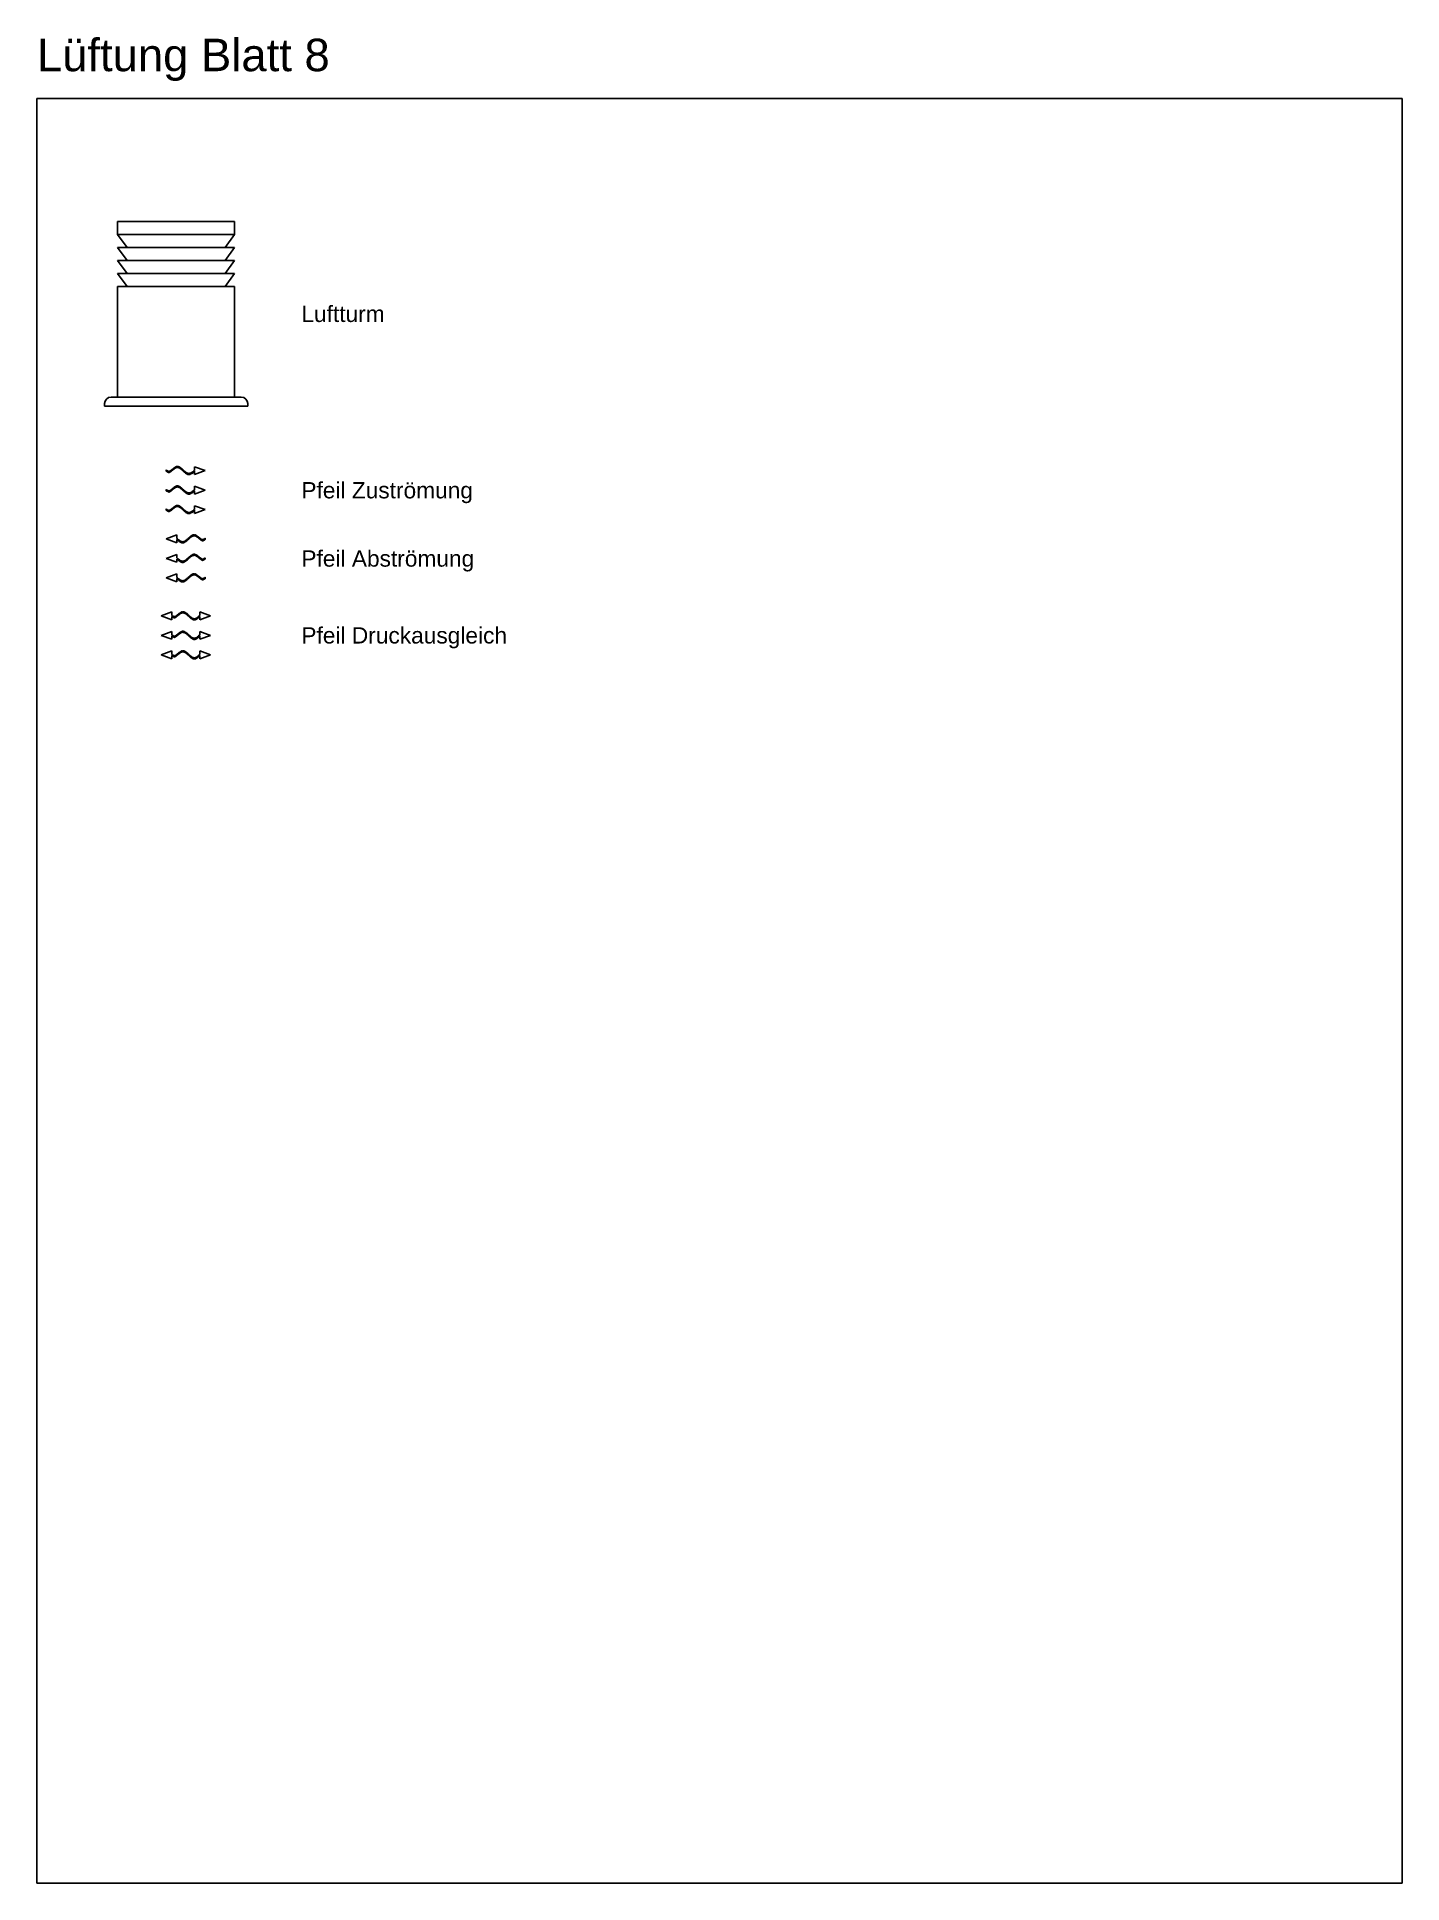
# Model space of a CAD drawing. Header units: millimetres. Extents: x 5800 to 16300, y -122162 to 14524.
# Drawn here: x 5800 to 16300, y -122162 to -107968 of the extents above; entities that cross this region are included whole.
import ezdxf
from ezdxf.enums import TextEntityAlignment as Align

# ---------------------------------------------------------------- set-up
doc = ezdxf.new("R2010")
doc.units = ezdxf.units.MM
doc.styles.get("Standard").update_dxf_attribs({"font": 'arial.ttf'})

msp = doc.modelspace()

# ---------------------------------------------------------------- texts
at = {"color": 7}
for s, p in [('Luftturm', (7834, -110097)), ('Pfeil Zuströmung', (7834, -111453)), ('Pfeil Abströmung', (7834, -111978)), ('Pfeil Druckausgleich', (7834, -112569))]:
    msp.add_text(s, height=125, dxfattribs=at).set_placement(p, align=Align.MIDDLE_LEFT)
at = {"insert": (5800, -108144), "char_height": 250, "attachment_point": 4}
msp.add_mtext_dynamic_manual_height_columns('Lüftung Blatt 8', width=4100.87, gutter_width=12.5, heights=[0], dxfattribs=at)

# ---------------------------------------------------------------- blocks, each defined once
blk = doc.blocks.new('Luftturm')
for p, q in [((-450, 1319), (-450, 1419)), ((-450, 1419), (450, 1419)), ((-378, 1219), (-450, 1319)), ((-450, 1319), (450, 1319)), ((450, 1319), (378, 1219)), ((450, 1419), (450, 1319)), ((-378, 1119), (-450, 1219)), ((-450, 1219), (450, 1219)), ((450, 1219), (378, 1119)), ((-378, 1019), (-450, 1119)), ((-450, 1119), (450, 1119)), ((-378, 919), (-450, 1019)), ((-450, 1019), (450, 1019)), ((450, 1119), (378, 1019)), ((450, 1019), (378, 919)), ((-450, 69), (-450, 919)), ((-450, 919), (450, 919)), ((450, 919), (450, 69)), ((-550, 0), (-550, 19)), ((-550, 0), (550, 0)), ((500, 69), (-500, 69)), ((450, 69), (-450, 69)), ((550, 0), (550, 19))]:
    blk.add_line(p, q)
for centre, start, end in [((-500, 19), 90, 180), ((500, 19), 0, 90)]:
    blk.add_arc(centre, 50, start, end)
blk = doc.blocks.new('Pfeil Zuströmung')
for p, q in [((-150, 155), (-148, 153)), ((-150, 155), (-150, 145)), ((-148, 144), (-150, 145)), ((-148, 153), (-147, 152)), ((-147, 143), (-148, 144)), ((-147, 152), (-145, 151)), ((-145, 142), (-147, 143)), ((-145, 151), (-144, 150)), ((-144, 150), (-142, 149)), ((-142, 149), (-141, 149)), ((-141, 149), (-140, 148)), ((-140, 148), (-139, 147)), ((-139, 147), (-137, 147)), ((-137, 147), (-136, 146)), ((-136, 146), (-135, 145)), ((-135, 145), (-134, 145)), ((-134, 145), (-132, 144)), ((-132, 144), (-131, 144)), ((-131, 144), (-129, 144)), ((-129, 144), (-128, 145)), ((-128, 145), (-126, 145)), ((-126, 145), (-125, 145)), ((-125, 145), (-123, 146)), ((-123, 146), (-121, 147)), ((-121, 147), (-120, 148)), ((-120, 148), (-118, 149)), ((-118, 149), (-117, 150)), ((-117, 150), (-115, 151)), ((-115, 142), (-117, 141)), ((-115, 151), (-113, 152)), ((-113, 143), (-115, 142)), ((-113, 152), (-112, 154)), ((-112, 145), (-113, 143)), ((-112, 154), (-110, 155)), ((-110, 146), (-112, 145)), ((-110, 155), (-108, 156)), ((-108, 147), (-110, 146)), ((-108, 156), (-107, 158)), ((-107, 149), (-108, 147)), ((-107, 158), (-105, 159)), ((-105, 150), (-107, 149)), ((-105, 159), (-103, 161)), ((-104, 151), (-105, 150)), ((-102, 153), (-104, 151)), ((-103, 161), (-101, 162)), ((-100, 154), (-102, 153)), ((-101, 162), (-99, 164)), ((-99, 155), (-100, 154)), ((-99, 164), (-97, 166)), ((-97, 156), (-99, 155)), ((-97, 166), (-95, 167)), ((-96, 158), (-97, 156)), ((-94, 159), (-96, 158)), ((-95, 167), (-93, 169)), ((-93, 160), (-94, 159)), ((-93, 169), (-91, 171)), ((-92, 161), (-93, 160)), ((-90, 162), (-92, 161)), ((-91, 171), (-88, 172)), ((-89, 163), (-90, 162)), ((-88, 164), (-89, 163)), ((-88, 172), (-86, 174)), ((-87, 164), (-88, 164)), ((-86, 165), (-87, 164)), ((-86, 174), (-84, 175)), ((-84, 166), (-86, 165)), ((-84, 175), (-81, 177)), ((-83, 167), (-84, 166)), ((-81, 168), (-83, 167)), ((-81, 177), (-78, 178)), ((-79, 169), (-81, 168)), ((-78, 170), (-79, 169)), ((-78, 178), (-76, 180)), ((-76, 171), (-78, 170)), ((-76, 180), (-73, 181)), ((-74, 172), (-76, 171)), ((-71, 173), (-74, 172)), ((-73, 181), (-70, 182)), ((-69, 173), (-71, 173)), ((-70, 182), (-68, 182)), ((-67, 174), (-69, 173)), ((-68, 182), (-65, 183)), ((-64, 174), (-67, 174)), ((-65, 183), (-62, 182)), ((-62, 173), (-64, 174)), ((-62, 182), (-59, 182)), ((-59, 173), (-62, 173)), ((-59, 182), (-57, 181)), ((-57, 172), (-59, 173)), ((-57, 181), (-54, 180)), ((-54, 171), (-57, 172)), ((-54, 180), (-51, 179)), ((-51, 170), (-54, 171)), ((-51, 179), (-49, 178)), ((-49, 169), (-51, 170)), ((-49, 178), (-46, 176)), ((-47, 167), (-49, 169)), ((-44, 166), (-47, 167)), ((-46, 176), (-44, 175)), ((-44, 175), (-41, 173)), ((-42, 165), (-44, 166)), ((-40, 163), (-42, 165)), ((-41, 173), (-39, 172)), ((-39, 162), (-40, 163)), ((-39, 172), (-37, 170)), ((-37, 161), (-39, 162)), ((-37, 170), (-35, 168)), ((-35, 160), (-37, 161)), ((-35, 168), (-33, 166)), ((-34, 158), (-35, 160)), ((-32, 157), (-34, 158)), ((-33, 166), (-31, 165)), ((-31, 156), (-32, 157)), ((-31, 165), (-28, 163)), ((-29, 154), (-31, 156)), ((-27, 153), (-29, 154)), ((-28, 163), (-26, 161)), ((-26, 151), (-27, 153)), ((-26, 161), (-24, 159)), ((-24, 150), (-26, 151)), ((-24, 159), (-22, 157)), ((-23, 148), (-24, 150)), ((-21, 147), (-23, 148)), ((-22, 157), (-20, 155)), ((-19, 145), (-21, 147)), ((-20, 155), (-18, 153)), ((-17, 144), (-19, 145)), ((-18, 153), (-16, 151)), ((-15, 142), (-17, 144)), ((-16, 151), (-14, 149)), ((-14, 149), (-12, 148)), ((-12, 148), (-9, 146)), ((-9, 146), (-7, 144)), ((-7, 144), (-5, 142)), ((-5, 142), (-3, 141)), ((54, 141), (57, 143)), ((57, 143), (60, 146)), ((60, 146), (63, 149)), ((63, 149), (66, 152)), ((65, 142), (63, 140)), ((67, 144), (65, 142)), ((66, 152), (68, 155)), ((68, 145), (67, 144)), ((150, 150), (68, 180)), ((68, 180), (68, 155)), ((68, 120), (150, 150)), ((68, 145), (68, 120)), ((-150, 5), (-148, 3)), ((-150, 5), (-150, -5)), ((-148, 3), (-147, 2)), ((-147, 2), (-145, 1)), ((-143, 141), (-145, 142)), ((-145, 1), (-144, 0)), ((-144, 0), (-142, -1)), ((-141, 140), (-143, 141)), ((-140, 139), (-141, 140)), ((-138, 138), (-140, 139)), ((-136, 137), (-138, 138)), ((-135, 136), (-136, 137)), ((-133, 136), (-135, 136)), ((-131, 135), (-133, 136)), ((-130, 135), (-131, 135)), ((-128, 135), (-130, 135)), ((-126, 136), (-128, 135)), ((-125, 136), (-126, 136)), ((-123, 137), (-125, 136)), ((-121, 138), (-123, 137)), ((-120, 139), (-121, 138)), ((-118, 140), (-120, 139)), ((-117, 141), (-118, 140)), ((-118, -1), (-117, 0)), ((-117, 0), (-115, 1)), ((-115, 1), (-113, 2)), ((-113, 2), (-112, 4)), ((-112, 4), (-110, 5)), ((-110, 5), (-108, 6)), ((-108, 6), (-107, 8)), ((-107, 8), (-105, 9)), ((-105, 0), (-107, -1)), ((-105, 9), (-103, 11)), ((-104, 1), (-105, 0)), ((-102, 3), (-104, 1)), ((-103, 11), (-101, 12)), ((-100, 4), (-102, 3)), ((-101, 12), (-99, 14)), ((-99, 5), (-100, 4)), ((-99, 14), (-97, 16)), ((-97, 6), (-99, 5)), ((-97, 16), (-95, 17)), ((-96, 8), (-97, 6)), ((-94, 9), (-96, 8)), ((-95, 17), (-93, 19)), ((-93, 10), (-94, 9)), ((-93, 19), (-91, 21)), ((-92, 11), (-93, 10)), ((-90, 12), (-92, 11)), ((-91, 21), (-88, 22)), ((-89, 13), (-90, 12)), ((-88, 14), (-89, 13)), ((-88, 22), (-86, 24)), ((-87, 14), (-88, 14)), ((-86, 15), (-87, 14)), ((-86, 24), (-84, 25)), ((-84, 16), (-86, 15)), ((-84, 25), (-81, 27)), ((-83, 17), (-84, 16)), ((-81, 18), (-83, 17)), ((-81, 27), (-78, 28)), ((-79, 19), (-81, 18)), ((-78, 20), (-79, 19)), ((-78, 28), (-76, 30)), ((-76, 21), (-78, 20)), ((-76, 30), (-73, 31)), ((-74, 22), (-76, 21)), ((-71, 23), (-74, 22)), ((-73, 31), (-70, 32)), ((-69, 23), (-71, 23)), ((-70, 32), (-68, 32)), ((-67, 24), (-69, 23)), ((-68, 32), (-65, 33)), ((-64, 24), (-67, 24)), ((-65, 33), (-62, 32)), ((-62, 23), (-64, 24)), ((-62, 32), (-59, 32)), ((-59, 23), (-62, 23)), ((-59, 32), (-57, 31)), ((-57, 22), (-59, 23)), ((-57, 31), (-54, 30)), ((-54, 21), (-57, 22)), ((-54, 30), (-51, 29)), ((-51, 20), (-54, 21)), ((-51, 29), (-49, 28)), ((-49, 19), (-51, 20)), ((-49, 28), (-46, 26)), ((-47, 17), (-49, 19)), ((-44, 16), (-47, 17)), ((-46, 26), (-44, 25)), ((-44, 25), (-41, 23)), ((-42, 15), (-44, 16)), ((-40, 13), (-42, 15)), ((-41, 23), (-39, 22)), ((-39, 12), (-40, 13)), ((-39, 22), (-37, 20)), ((-37, 11), (-39, 12)), ((-37, 20), (-35, 18)), ((-35, 10), (-37, 11)), ((-35, 18), (-33, 16)), ((-34, 8), (-35, 10)), ((-32, 7), (-34, 8)), ((-33, 16), (-31, 15)), ((-31, 6), (-32, 7)), ((-31, 15), (-28, 13)), ((-29, 4), (-31, 6)), ((-27, 3), (-29, 4)), ((-28, 13), (-26, 11)), ((-26, 1), (-27, 3)), ((-26, 11), (-24, 9)), ((-24, 0), (-26, 1)), ((-24, 9), (-22, 7)), ((-22, 7), (-20, 5)), ((-20, 5), (-18, 3)), ((-18, 3), (-16, 1)), ((-16, 1), (-14, -1)), ((-14, 140), (-15, 142)), ((-12, 138), (-14, 140)), ((-9, 137), (-12, 138)), ((-7, 135), (-9, 137)), ((-5, 133), (-7, 135)), ((-3, 131), (-5, 133)), ((-3, 141), (-1, 139)), ((-1, 129), (-3, 131)), ((-1, 139), (1, 137)), ((2, 128), (-1, 129)), ((1, 137), (3, 136)), ((4, 126), (2, 128)), ((3, 136), (5, 135)), ((7, 124), (4, 126)), ((5, 135), (7, 133)), ((7, 133), (9, 132)), ((10, 123), (7, 124)), ((9, 132), (12, 131)), ((12, 121), (10, 123)), ((12, 131), (14, 130)), ((15, 120), (12, 121)), ((14, 130), (16, 129)), ((18, 119), (15, 120)), ((16, 129), (18, 129)), ((18, 129), (20, 128)), ((21, 119), (18, 119)), ((20, 128), (22, 128)), ((23, 119), (21, 119)), ((22, 128), (25, 128)), ((26, 119), (23, 119)), ((25, 128), (27, 128)), ((29, 119), (26, 119)), ((27, 128), (29, 129)), ((29, 129), (31, 129)), ((32, 120), (29, 119)), ((31, 129), (34, 130)), ((34, 121), (32, 120)), ((34, 130), (36, 131)), ((37, 122), (34, 121)), ((36, 131), (38, 132)), ((40, 124), (37, 122)), ((38, 132), (41, 133)), ((42, 125), (40, 124)), ((41, 133), (43, 135)), ((45, 127), (42, 125)), ((43, 135), (46, 137)), ((47, 128), (45, 127)), ((46, 137), (49, 139)), ((52, 130), (47, 128)), ((49, 139), (54, 141)), ((54, 132), (52, 130)), ((57, 134), (54, 132)), ((59, 136), (57, 134)), ((61, 138), (59, 136)), ((63, 140), (61, 138)), ((63, -1), (66, 2)), ((66, 2), (68, 5)), ((150, 0), (68, 30)), ((68, 30), (68, 5)), ((-148, -6), (-150, -5)), ((-147, -7), (-148, -6)), ((-145, -8), (-147, -7)), ((-143, -9), (-145, -8)), ((-141, -10), (-143, -9)), ((-142, -1), (-141, -1)), ((-141, -1), (-140, -2)), ((-140, -11), (-141, -10)), ((-140, -2), (-139, -3)), ((-138, -12), (-140, -11)), ((-139, -3), (-137, -3)), ((-136, -13), (-138, -12)), ((-137, -3), (-136, -4)), ((-136, -4), (-135, -5)), ((-135, -14), (-136, -13)), ((-135, -5), (-134, -5)), ((-133, -14), (-135, -14)), ((-134, -5), (-132, -6)), ((-131, -15), (-133, -14)), ((-132, -6), (-131, -6)), ((-131, -6), (-129, -6)), ((-130, -15), (-131, -15)), ((-128, -15), (-130, -15)), ((-129, -6), (-128, -5)), ((-128, -5), (-126, -5)), ((-126, -14), (-128, -15)), ((-126, -5), (-125, -5)), ((-125, -14), (-126, -14)), ((-125, -5), (-123, -4)), ((-123, -13), (-125, -14)), ((-123, -4), (-121, -3)), ((-121, -12), (-123, -13)), ((-121, -3), (-120, -2)), ((-120, -11), (-121, -12)), ((-120, -2), (-118, -1)), ((-118, -10), (-120, -11)), ((-117, -9), (-118, -10)), ((-115, -8), (-117, -9)), ((-113, -7), (-115, -8)), ((-112, -5), (-113, -7)), ((-110, -4), (-112, -5)), ((-108, -3), (-110, -4)), ((-107, -1), (-108, -3)), ((-107, -142), (-105, -141)), ((-105, -141), (-103, -139)), ((-103, -139), (-101, -138)), ((-101, -138), (-99, -136)), ((-99, -136), (-97, -134)), ((-97, -134), (-95, -133)), ((-94, -141), (-96, -142)), ((-95, -133), (-93, -131)), ((-93, -140), (-94, -141)), ((-93, -131), (-91, -129)), ((-92, -139), (-93, -140)), ((-90, -138), (-92, -139)), ((-91, -129), (-88, -128)), ((-89, -137), (-90, -138)), ((-88, -136), (-89, -137)), ((-88, -128), (-86, -126)), ((-87, -136), (-88, -136)), ((-86, -135), (-87, -136)), ((-86, -126), (-84, -125)), ((-84, -134), (-86, -135)), ((-84, -125), (-81, -123)), ((-83, -133), (-84, -134)), ((-81, -132), (-83, -133)), ((-81, -123), (-78, -122)), ((-79, -131), (-81, -132)), ((-78, -130), (-79, -131)), ((-78, -122), (-76, -120)), ((-76, -129), (-78, -130)), ((-76, -120), (-73, -119)), ((-74, -128), (-76, -129)), ((-71, -127), (-74, -128)), ((-73, -119), (-70, -118)), ((-69, -127), (-71, -127)), ((-70, -118), (-68, -118)), ((-67, -126), (-69, -127)), ((-68, -118), (-65, -117)), ((-64, -126), (-67, -126)), ((-65, -117), (-62, -118)), ((-62, -127), (-64, -126)), ((-62, -118), (-59, -118)), ((-59, -127), (-62, -127)), ((-59, -118), (-57, -119)), ((-57, -128), (-59, -127)), ((-57, -119), (-54, -120)), ((-54, -129), (-57, -128)), ((-54, -120), (-51, -121)), ((-51, -130), (-54, -129)), ((-51, -121), (-49, -122)), ((-49, -131), (-51, -130)), ((-49, -122), (-46, -124)), ((-47, -133), (-49, -131)), ((-44, -134), (-47, -133)), ((-46, -124), (-44, -125)), ((-44, -125), (-41, -127)), ((-42, -135), (-44, -134)), ((-40, -137), (-42, -135)), ((-41, -127), (-39, -128)), ((-39, -138), (-40, -137)), ((-39, -128), (-37, -130)), ((-37, -139), (-39, -138)), ((-37, -130), (-35, -132)), ((-35, -140), (-37, -139)), ((-35, -132), (-33, -134)), ((-34, -142), (-35, -140)), ((-32, -143), (-34, -142)), ((-33, -134), (-31, -135)), ((-31, -135), (-28, -137)), ((-28, -137), (-26, -139)), ((-26, -139), (-24, -141)), ((-23, -2), (-24, 0)), ((-24, -141), (-22, -143)), ((-21, -3), (-23, -2)), ((-19, -5), (-21, -3)), ((-17, -6), (-19, -5)), ((-15, -8), (-17, -6)), ((-14, -10), (-15, -8)), ((-14, -1), (-12, -2)), ((-12, -12), (-14, -10)), ((-12, -2), (-9, -4)), ((-9, -13), (-12, -12)), ((-9, -4), (-7, -6)), ((-7, -15), (-9, -13)), ((-7, -6), (-5, -8)), ((-5, -17), (-7, -15)), ((-5, -8), (-3, -9)), ((-3, -19), (-5, -17)), ((-3, -9), (-1, -11)), ((-1, -21), (-3, -19)), ((-1, -11), (1, -13)), ((2, -22), (-1, -21)), ((1, -13), (3, -14)), ((4, -24), (2, -22)), ((3, -14), (5, -15)), ((7, -26), (4, -24)), ((5, -15), (7, -17)), ((7, -17), (9, -18)), ((10, -27), (7, -26)), ((9, -18), (12, -19)), ((12, -29), (10, -27)), ((12, -19), (14, -20)), ((15, -30), (12, -29)), ((14, -20), (16, -21)), ((18, -31), (15, -30)), ((16, -21), (18, -21)), ((18, -21), (20, -22)), ((21, -31), (18, -31)), ((20, -22), (22, -22)), ((23, -31), (21, -31)), ((22, -22), (25, -22)), ((26, -31), (23, -31)), ((25, -22), (27, -22)), ((29, -31), (26, -31)), ((27, -22), (29, -21)), ((29, -21), (31, -21)), ((32, -30), (29, -31)), ((31, -21), (34, -20)), ((34, -29), (32, -30)), ((34, -20), (36, -19)), ((37, -28), (34, -29)), ((36, -19), (38, -18)), ((40, -26), (37, -28)), ((38, -18), (41, -17)), ((42, -25), (40, -26)), ((41, -17), (43, -15)), ((45, -23), (42, -25)), ((43, -15), (46, -13)), ((47, -22), (45, -23)), ((46, -13), (49, -11)), ((52, -20), (47, -22)), ((49, -11), (54, -9)), ((54, -18), (52, -20)), ((54, -9), (57, -7)), ((57, -16), (54, -18)), ((57, -7), (60, -4)), ((59, -14), (57, -16)), ((61, -12), (59, -14)), ((60, -4), (63, -1)), ((63, -10), (61, -12)), ((65, -8), (63, -10)), ((67, -6), (65, -8)), ((68, -5), (67, -6)), ((68, -30), (150, 0)), ((68, -5), (68, -30)), ((150, -150), (68, -120)), ((68, -120), (68, -145)), ((-150, -145), (-148, -147)), ((-150, -145), (-150, -155)), ((-148, -156), (-150, -155)), ((-148, -147), (-147, -148)), ((-147, -157), (-148, -156)), ((-147, -148), (-145, -149)), ((-145, -158), (-147, -157)), ((-145, -149), (-144, -150)), ((-143, -159), (-145, -158)), ((-144, -150), (-142, -151)), ((-141, -160), (-143, -159)), ((-142, -151), (-141, -151)), ((-141, -151), (-140, -152)), ((-140, -161), (-141, -160)), ((-140, -152), (-139, -153)), ((-138, -162), (-140, -161)), ((-139, -153), (-137, -153)), ((-136, -163), (-138, -162)), ((-137, -153), (-136, -154)), ((-136, -154), (-135, -155)), ((-135, -164), (-136, -163)), ((-135, -155), (-134, -155)), ((-133, -164), (-135, -164)), ((-134, -155), (-132, -156)), ((-131, -165), (-133, -164)), ((-132, -156), (-131, -156)), ((-131, -156), (-129, -156)), ((-130, -165), (-131, -165)), ((-128, -165), (-130, -165)), ((-129, -156), (-128, -155)), ((-128, -155), (-126, -155)), ((-126, -164), (-128, -165)), ((-126, -155), (-125, -155)), ((-125, -164), (-126, -164)), ((-125, -155), (-123, -154)), ((-123, -163), (-125, -164)), ((-123, -154), (-121, -153)), ((-121, -162), (-123, -163)), ((-121, -153), (-120, -152)), ((-120, -161), (-121, -162)), ((-120, -152), (-118, -151)), ((-118, -160), (-120, -161)), ((-118, -151), (-117, -150)), ((-117, -159), (-118, -160)), ((-117, -150), (-115, -149)), ((-115, -158), (-117, -159)), ((-115, -149), (-113, -148)), ((-113, -157), (-115, -158)), ((-113, -148), (-112, -146)), ((-112, -155), (-113, -157)), ((-112, -146), (-110, -145)), ((-110, -154), (-112, -155)), ((-110, -145), (-108, -144)), ((-108, -153), (-110, -154)), ((-108, -144), (-107, -142)), ((-107, -151), (-108, -153)), ((-105, -150), (-107, -151)), ((-104, -149), (-105, -150)), ((-102, -147), (-104, -149)), ((-100, -146), (-102, -147)), ((-99, -145), (-100, -146)), ((-97, -144), (-99, -145)), ((-96, -142), (-97, -144)), ((-31, -144), (-32, -143)), ((-29, -146), (-31, -144)), ((-27, -147), (-29, -146)), ((-26, -149), (-27, -147)), ((-24, -150), (-26, -149)), ((-23, -152), (-24, -150)), ((-21, -153), (-23, -152)), ((-22, -143), (-20, -145)), ((-19, -155), (-21, -153)), ((-20, -145), (-18, -147)), ((-17, -156), (-19, -155)), ((-18, -147), (-16, -149)), ((-15, -158), (-17, -156)), ((-16, -149), (-14, -151)), ((-14, -160), (-15, -158)), ((-14, -151), (-12, -152)), ((-12, -162), (-14, -160)), ((-12, -152), (-9, -154)), ((-9, -163), (-12, -162)), ((-9, -154), (-7, -156)), ((-7, -165), (-9, -163)), ((-7, -156), (-5, -158)), ((-5, -167), (-7, -165)), ((-5, -158), (-3, -159)), ((-3, -169), (-5, -167)), ((-3, -159), (-1, -161)), ((-1, -171), (-3, -169)), ((-1, -161), (1, -163)), ((2, -172), (-1, -171)), ((1, -163), (3, -164)), ((4, -174), (2, -172)), ((3, -164), (5, -165)), ((7, -176), (4, -174)), ((5, -165), (7, -167)), ((7, -167), (9, -168)), ((10, -177), (7, -176)), ((9, -168), (12, -169)), ((12, -179), (10, -177)), ((12, -169), (14, -170)), ((15, -180), (12, -179)), ((14, -170), (16, -171)), ((18, -181), (15, -180)), ((16, -171), (18, -171)), ((18, -171), (20, -172)), ((21, -181), (18, -181)), ((20, -172), (22, -172)), ((23, -181), (21, -181)), ((22, -172), (25, -172)), ((26, -181), (23, -181)), ((25, -172), (27, -172)), ((29, -181), (26, -181)), ((27, -172), (29, -171)), ((29, -171), (31, -171)), ((32, -180), (29, -181)), ((31, -171), (34, -170)), ((34, -179), (32, -180)), ((34, -170), (36, -169)), ((37, -178), (34, -179)), ((36, -169), (38, -168)), ((40, -176), (37, -178)), ((38, -168), (41, -167)), ((42, -175), (40, -176)), ((41, -167), (43, -165)), ((45, -173), (42, -175)), ((43, -165), (46, -163)), ((47, -172), (45, -173)), ((46, -163), (49, -161)), ((52, -170), (47, -172)), ((49, -161), (54, -159)), ((54, -168), (52, -170)), ((54, -159), (57, -157)), ((57, -166), (54, -168)), ((57, -157), (60, -154)), ((59, -164), (57, -166)), ((61, -162), (59, -164)), ((60, -154), (63, -151)), ((63, -160), (61, -162)), ((63, -151), (66, -148)), ((65, -158), (63, -160)), ((67, -156), (65, -158)), ((66, -148), (68, -145)), ((68, -155), (67, -156)), ((68, -180), (150, -150)), ((68, -155), (68, -180))]:
    blk.add_line(p, q)
blk = doc.blocks.new('Pfeil Abströmung')
for p, q in [((-150, 150), (-68, 180)), ((-68, 120), (-150, 150)), ((-68, 180), (-68, 155)), ((-66, 152), (-68, 155)), ((-68, 145), (-68, 120)), ((-68, 145), (-67, 144)), ((-67, 144), (-65, 142)), ((-63, 149), (-66, 152)), ((-65, 142), (-63, 140)), ((-60, 146), (-63, 149)), ((-57, 143), (-60, 146)), ((-54, 141), (-57, 143)), ((5, 142), (3, 141)), ((7, 144), (5, 142)), ((9, 146), (7, 144)), ((12, 148), (9, 146)), ((14, 149), (12, 148)), ((16, 151), (14, 149)), ((15, 142), (17, 144)), ((18, 153), (16, 151)), ((17, 144), (19, 145)), ((20, 155), (18, 153)), ((19, 145), (21, 147)), ((22, 157), (20, 155)), ((21, 147), (23, 148)), ((24, 159), (22, 157)), ((23, 148), (24, 150)), ((26, 161), (24, 159)), ((24, 150), (26, 151)), ((28, 163), (26, 161)), ((26, 151), (27, 153)), ((27, 153), (29, 154)), ((31, 165), (28, 163)), ((29, 154), (31, 156)), ((33, 166), (31, 165)), ((31, 156), (32, 157)), ((32, 157), (34, 158)), ((35, 168), (33, 166)), ((34, 158), (35, 160)), ((37, 170), (35, 168)), ((35, 160), (37, 161)), ((39, 172), (37, 170)), ((37, 161), (39, 162)), ((41, 173), (39, 172)), ((39, 162), (40, 163)), ((40, 163), (42, 165)), ((44, 175), (41, 173)), ((42, 165), (44, 166)), ((46, 176), (44, 175)), ((44, 166), (47, 167)), ((49, 178), (46, 176)), ((47, 167), (49, 169)), ((51, 179), (49, 178)), ((49, 169), (51, 170)), ((54, 180), (51, 179)), ((51, 170), (54, 171)), ((57, 181), (54, 180)), ((54, 171), (57, 172)), ((59, 182), (57, 181)), ((57, 172), (59, 173)), ((62, 182), (59, 182)), ((59, 173), (62, 173)), ((65, 183), (62, 182)), ((62, 173), (64, 174)), ((64, 174), (67, 174)), ((68, 182), (65, 183)), ((67, 174), (69, 173)), ((70, 182), (68, 182)), ((69, 173), (71, 173)), ((73, 181), (70, 182)), ((71, 173), (74, 172)), ((76, 180), (73, 181)), ((74, 172), (76, 171)), ((78, 178), (76, 180)), ((76, 171), (78, 170)), ((81, 177), (78, 178)), ((78, 170), (79, 169)), ((79, 169), (81, 168)), ((84, 175), (81, 177)), ((81, 168), (83, 167)), ((83, 167), (84, 166)), ((86, 174), (84, 175)), ((84, 166), (86, 165)), ((88, 172), (86, 174)), ((86, 165), (87, 164)), ((87, 164), (88, 164)), ((91, 171), (88, 172)), ((88, 164), (89, 163)), ((89, 163), (90, 162)), ((90, 162), (92, 161)), ((93, 169), (91, 171)), ((92, 161), (93, 160)), ((95, 167), (93, 169)), ((93, 160), (94, 159)), ((94, 159), (96, 158)), ((97, 166), (95, 167)), ((96, 158), (97, 156)), ((99, 164), (97, 166)), ((97, 156), (99, 155)), ((101, 162), (99, 164)), ((99, 155), (100, 154)), ((100, 154), (102, 153)), ((103, 161), (101, 162)), ((102, 153), (104, 151)), ((105, 159), (103, 161)), ((104, 151), (105, 150)), ((107, 158), (105, 159)), ((105, 150), (107, 149)), ((108, 156), (107, 158)), ((107, 149), (108, 147)), ((110, 155), (108, 156)), ((108, 147), (110, 146)), ((112, 154), (110, 155)), ((110, 146), (112, 145)), ((113, 152), (112, 154)), ((112, 145), (113, 143)), ((115, 151), (113, 152)), ((113, 143), (115, 142)), ((117, 150), (115, 151)), ((115, 142), (117, 141)), ((118, 149), (117, 150)), ((120, 148), (118, 149)), ((121, 147), (120, 148)), ((123, 146), (121, 147)), ((125, 145), (123, 146)), ((126, 145), (125, 145)), ((128, 145), (126, 145)), ((129, 144), (128, 145)), ((131, 144), (129, 144)), ((132, 144), (131, 144)), ((133, 145), (132, 144)), ((135, 145), (133, 145)), ((136, 146), (135, 145)), ((137, 147), (136, 146)), ((139, 147), (137, 147)), ((140, 148), (139, 147)), ((141, 149), (140, 148)), ((142, 149), (141, 149)), ((144, 150), (142, 149)), ((145, 151), (144, 150)), ((147, 152), (145, 151)), ((145, 142), (147, 143)), ((148, 153), (147, 152)), ((147, 143), (148, 144)), ((150, 155), (148, 153)), ((148, 144), (150, 145)), ((150, 155), (150, 145)), ((-150, 0), (-68, 30)), ((-68, 30), (-68, 5)), ((-66, 2), (-68, 5)), ((-63, -1), (-66, 2)), ((-63, 140), (-61, 138)), ((-61, 138), (-59, 136)), ((-59, 136), (-57, 134)), ((-57, 134), (-54, 132)), ((-49, 139), (-54, 141)), ((-54, 132), (-52, 130)), ((-52, 130), (-47, 128)), ((-46, 137), (-49, 139)), ((-47, 128), (-45, 127)), ((-43, 135), (-46, 137)), ((-45, 127), (-42, 125)), ((-41, 133), (-43, 135)), ((-42, 125), (-40, 124)), ((-38, 132), (-41, 133)), ((-40, 124), (-37, 122)), ((-36, 131), (-38, 132)), ((-37, 122), (-34, 121)), ((-34, 130), (-36, 131)), ((-31, 129), (-34, 130)), ((-34, 121), (-32, 120)), ((-32, 120), (-29, 119)), ((-29, 129), (-31, 129)), ((-27, 128), (-29, 129)), ((-29, 119), (-26, 119)), ((-25, 128), (-27, 128)), ((-26, 119), (-23, 119)), ((-22, 128), (-25, 128)), ((-23, 119), (-21, 119)), ((-20, 128), (-22, 128)), ((-21, 119), (-18, 119)), ((-18, 129), (-20, 128)), ((-16, 129), (-18, 129)), ((-18, 119), (-15, 120)), ((-14, 130), (-16, 129)), ((-15, 120), (-12, 121)), ((-12, 131), (-14, 130)), ((-9, 132), (-12, 131)), ((-12, 121), (-10, 123)), ((-10, 123), (-7, 124)), ((-7, 133), (-9, 132)), ((-5, 135), (-7, 133)), ((-7, 124), (-4, 126)), ((-3, 136), (-5, 135)), ((-4, 126), (-2, 128)), ((-1, 137), (-3, 136)), ((-2, 128), (1, 129)), ((1, 139), (-1, 137)), ((3, 141), (1, 139)), ((1, 129), (3, 131)), ((3, 131), (5, 133)), ((5, 133), (7, 135)), ((7, 135), (9, 137)), ((9, 137), (12, 138)), ((12, 138), (14, 140)), ((14, 140), (15, 142)), ((16, 1), (14, -1)), ((18, 3), (16, 1)), ((20, 5), (18, 3)), ((22, 7), (20, 5)), ((24, 9), (22, 7)), ((26, 11), (24, 9)), ((24, 0), (26, 1)), ((28, 13), (26, 11)), ((26, 1), (27, 3)), ((27, 3), (29, 4)), ((31, 15), (28, 13)), ((29, 4), (31, 6)), ((33, 16), (31, 15)), ((31, 6), (32, 7)), ((32, 7), (34, 8)), ((35, 18), (33, 16)), ((34, 8), (35, 10)), ((37, 20), (35, 18)), ((35, 10), (37, 11)), ((39, 22), (37, 20)), ((37, 11), (39, 12)), ((41, 23), (39, 22)), ((39, 12), (40, 13)), ((40, 13), (42, 15)), ((44, 25), (41, 23)), ((42, 15), (44, 16)), ((46, 26), (44, 25)), ((44, 16), (47, 17)), ((49, 28), (46, 26)), ((47, 17), (49, 19)), ((51, 29), (49, 28)), ((49, 19), (51, 20)), ((54, 30), (51, 29)), ((51, 20), (54, 21)), ((57, 31), (54, 30)), ((54, 21), (57, 22)), ((59, 32), (57, 31)), ((57, 22), (59, 23)), ((62, 32), (59, 32)), ((59, 23), (62, 23)), ((65, 33), (62, 32)), ((62, 23), (64, 24)), ((64, 24), (67, 24)), ((68, 32), (65, 33)), ((67, 24), (69, 23)), ((70, 32), (68, 32)), ((69, 23), (71, 23)), ((73, 31), (70, 32)), ((71, 23), (74, 22)), ((76, 30), (73, 31)), ((74, 22), (76, 21)), ((78, 28), (76, 30)), ((76, 21), (78, 20)), ((81, 27), (78, 28)), ((78, 20), (79, 19)), ((79, 19), (81, 18)), ((84, 25), (81, 27)), ((81, 18), (83, 17)), ((83, 17), (84, 16)), ((86, 24), (84, 25)), ((84, 16), (86, 15)), ((88, 22), (86, 24)), ((86, 15), (87, 14)), ((87, 14), (88, 14)), ((91, 21), (88, 22)), ((88, 14), (89, 13)), ((89, 13), (90, 12)), ((90, 12), (92, 11)), ((93, 19), (91, 21)), ((92, 11), (93, 10)), ((95, 17), (93, 19)), ((93, 10), (94, 9)), ((94, 9), (96, 8)), ((97, 16), (95, 17)), ((96, 8), (97, 6)), ((99, 14), (97, 16)), ((97, 6), (99, 5)), ((101, 12), (99, 14)), ((99, 5), (100, 4)), ((100, 4), (102, 3)), ((103, 11), (101, 12)), ((102, 3), (104, 1)), ((105, 9), (103, 11)), ((104, 1), (105, 0)), ((107, 8), (105, 9)), ((105, 0), (107, -1)), ((108, 6), (107, 8)), ((110, 5), (108, 6)), ((112, 4), (110, 5)), ((113, 2), (112, 4)), ((115, 1), (113, 2)), ((117, 0), (115, 1)), ((117, 141), (118, 140)), ((118, -1), (117, 0)), ((118, 140), (120, 139)), ((120, 139), (121, 138)), ((121, 138), (123, 137)), ((123, 137), (125, 136)), ((125, 136), (126, 136)), ((126, 136), (128, 135)), ((128, 135), (130, 135)), ((130, 135), (131, 135)), ((131, 135), (133, 136)), ((133, 136), (135, 136)), ((135, 136), (136, 137)), ((136, 137), (138, 138)), ((138, 138), (140, 139)), ((140, 139), (141, 140)), ((141, 140), (143, 141)), ((144, 0), (142, -1)), ((143, 141), (145, 142)), ((145, 1), (144, 0)), ((147, 2), (145, 1)), ((148, 3), (147, 2)), ((150, 5), (148, 3)), ((150, 5), (150, -5)), ((-68, -30), (-150, 0)), ((-150, -150), (-68, -120)), ((-68, -5), (-68, -30)), ((-68, -5), (-67, -6)), ((-68, -120), (-68, -145)), ((-67, -6), (-65, -8)), ((-65, -8), (-63, -10)), ((-60, -4), (-63, -1)), ((-63, -10), (-61, -12)), ((-61, -12), (-59, -14)), ((-57, -7), (-60, -4)), ((-59, -14), (-57, -16)), ((-54, -9), (-57, -7)), ((-57, -16), (-54, -18)), ((-49, -11), (-54, -9)), ((-54, -18), (-52, -20)), ((-52, -20), (-47, -22)), ((-46, -13), (-49, -11)), ((-47, -22), (-45, -23)), ((-43, -15), (-46, -13)), ((-45, -23), (-42, -25)), ((-41, -17), (-43, -15)), ((-42, -25), (-40, -26)), ((-38, -18), (-41, -17)), ((-40, -26), (-37, -28)), ((-36, -19), (-38, -18)), ((-37, -28), (-34, -29)), ((-34, -20), (-36, -19)), ((-31, -21), (-34, -20)), ((-34, -29), (-32, -30)), ((-32, -30), (-29, -31)), ((-29, -21), (-31, -21)), ((-27, -22), (-29, -21)), ((-29, -31), (-26, -31)), ((-25, -22), (-27, -22)), ((-26, -31), (-23, -31)), ((-22, -22), (-25, -22)), ((-23, -31), (-21, -31)), ((-20, -22), (-22, -22)), ((-21, -31), (-18, -31)), ((-18, -21), (-20, -22)), ((-16, -21), (-18, -21)), ((-18, -31), (-15, -30)), ((-14, -20), (-16, -21)), ((-15, -30), (-12, -29)), ((-12, -19), (-14, -20)), ((-9, -18), (-12, -19)), ((-12, -29), (-10, -27)), ((-10, -27), (-7, -26)), ((-7, -17), (-9, -18)), ((-5, -15), (-7, -17)), ((-7, -26), (-4, -24)), ((-3, -14), (-5, -15)), ((-4, -24), (-2, -22)), ((-1, -13), (-3, -14)), ((-2, -22), (1, -21)), ((1, -11), (-1, -13)), ((3, -9), (1, -11)), ((1, -21), (3, -19)), ((5, -8), (3, -9)), ((3, -19), (5, -17)), ((7, -6), (5, -8)), ((5, -17), (7, -15)), ((9, -4), (7, -6)), ((7, -15), (9, -13)), ((12, -2), (9, -4)), ((9, -13), (12, -12)), ((14, -1), (12, -2)), ((12, -12), (14, -10)), ((14, -10), (15, -8)), ((15, -8), (17, -6)), ((17, -6), (19, -5)), ((19, -5), (21, -3)), ((21, -3), (23, -2)), ((24, -141), (22, -143)), ((23, -2), (24, 0)), ((26, -139), (24, -141)), ((28, -137), (26, -139)), ((31, -135), (28, -137)), ((33, -134), (31, -135)), ((32, -143), (34, -142)), ((35, -132), (33, -134)), ((34, -142), (35, -140)), ((37, -130), (35, -132)), ((35, -140), (37, -139)), ((39, -128), (37, -130)), ((37, -139), (39, -138)), ((41, -127), (39, -128)), ((39, -138), (40, -137)), ((40, -137), (42, -135)), ((44, -125), (41, -127)), ((42, -135), (44, -134)), ((46, -124), (44, -125)), ((44, -134), (47, -133)), ((49, -122), (46, -124)), ((47, -133), (49, -131)), ((51, -121), (49, -122)), ((49, -131), (51, -130)), ((54, -120), (51, -121)), ((51, -130), (54, -129)), ((57, -119), (54, -120)), ((54, -129), (57, -128)), ((59, -118), (57, -119)), ((57, -128), (59, -127)), ((62, -118), (59, -118)), ((59, -127), (62, -127)), ((65, -117), (62, -118)), ((62, -127), (64, -126)), ((64, -126), (67, -126)), ((68, -118), (65, -117)), ((67, -126), (69, -127)), ((70, -118), (68, -118)), ((69, -127), (71, -127)), ((73, -119), (70, -118)), ((71, -127), (74, -128)), ((76, -120), (73, -119)), ((74, -128), (76, -129)), ((78, -122), (76, -120)), ((76, -129), (78, -130)), ((81, -123), (78, -122)), ((78, -130), (79, -131)), ((79, -131), (81, -132)), ((84, -125), (81, -123)), ((81, -132), (83, -133)), ((83, -133), (84, -134)), ((86, -126), (84, -125)), ((84, -134), (86, -135)), ((88, -128), (86, -126)), ((86, -135), (87, -136)), ((87, -136), (88, -136)), ((91, -129), (88, -128)), ((88, -136), (89, -137)), ((89, -137), (90, -138)), ((90, -138), (92, -139)), ((93, -131), (91, -129)), ((92, -139), (93, -140)), ((95, -133), (93, -131)), ((93, -140), (94, -141)), ((94, -141), (96, -142)), ((97, -134), (95, -133)), ((99, -136), (97, -134)), ((101, -138), (99, -136)), ((103, -139), (101, -138)), ((105, -141), (103, -139)), ((107, -142), (105, -141)), ((107, -1), (108, -3)), ((108, -3), (110, -4)), ((110, -4), (112, -5)), ((112, -5), (113, -7)), ((113, -7), (115, -8)), ((115, -8), (117, -9)), ((117, -9), (118, -10)), ((120, -2), (118, -1)), ((118, -10), (120, -11)), ((121, -3), (120, -2)), ((120, -11), (121, -12)), ((123, -4), (121, -3)), ((121, -12), (123, -13)), ((125, -5), (123, -4)), ((123, -13), (125, -14)), ((126, -5), (125, -5)), ((125, -14), (126, -14)), ((128, -5), (126, -5)), ((126, -14), (128, -15)), ((129, -6), (128, -5)), ((128, -15), (130, -15)), ((131, -6), (129, -6)), ((130, -15), (131, -15)), ((132, -6), (131, -6)), ((131, -15), (133, -14)), ((133, -5), (132, -6)), ((135, -5), (133, -5)), ((133, -14), (135, -14)), ((136, -4), (135, -5)), ((135, -14), (136, -13)), ((137, -3), (136, -4)), ((136, -13), (138, -12)), ((139, -3), (137, -3)), ((138, -12), (140, -11)), ((140, -2), (139, -3)), ((141, -1), (140, -2)), ((140, -11), (141, -10)), ((142, -1), (141, -1)), ((141, -10), (143, -9)), ((143, -9), (145, -8)), ((145, -8), (147, -7)), ((147, -7), (148, -6)), ((148, -6), (150, -5)), ((-68, -180), (-150, -150)), ((-66, -148), (-68, -145)), ((-68, -155), (-68, -180)), ((-68, -155), (-67, -156)), ((-67, -156), (-65, -158)), ((-63, -151), (-66, -148)), ((-65, -158), (-63, -160)), ((-60, -154), (-63, -151)), ((-63, -160), (-61, -162)), ((-61, -162), (-59, -164)), ((-57, -157), (-60, -154)), ((-59, -164), (-57, -166)), ((-54, -159), (-57, -157)), ((-57, -166), (-54, -168)), ((-49, -161), (-54, -159)), ((-54, -168), (-52, -170)), ((-52, -170), (-47, -172)), ((-46, -163), (-49, -161)), ((-47, -172), (-45, -173)), ((-43, -165), (-46, -163)), ((-45, -173), (-42, -175)), ((-41, -167), (-43, -165)), ((-42, -175), (-40, -176)), ((-38, -168), (-41, -167)), ((-40, -176), (-37, -178)), ((-36, -169), (-38, -168)), ((-37, -178), (-34, -179)), ((-34, -170), (-36, -169)), ((-31, -171), (-34, -170)), ((-34, -179), (-32, -180)), ((-32, -180), (-29, -181)), ((-29, -171), (-31, -171)), ((-27, -172), (-29, -171)), ((-29, -181), (-26, -181)), ((-25, -172), (-27, -172)), ((-26, -181), (-23, -181)), ((-22, -172), (-25, -172)), ((-23, -181), (-21, -181)), ((-20, -172), (-22, -172)), ((-21, -181), (-18, -181)), ((-18, -171), (-20, -172)), ((-16, -171), (-18, -171)), ((-18, -181), (-15, -180)), ((-14, -170), (-16, -171)), ((-15, -180), (-12, -179)), ((-12, -169), (-14, -170)), ((-9, -168), (-12, -169)), ((-12, -179), (-10, -177)), ((-10, -177), (-7, -176)), ((-7, -167), (-9, -168)), ((-5, -165), (-7, -167)), ((-7, -176), (-4, -174)), ((-3, -164), (-5, -165)), ((-4, -174), (-2, -172)), ((-1, -163), (-3, -164)), ((-2, -172), (1, -171)), ((1, -161), (-1, -163)), ((3, -159), (1, -161)), ((1, -171), (3, -169)), ((5, -158), (3, -159)), ((3, -169), (5, -167)), ((7, -156), (5, -158)), ((5, -167), (7, -165)), ((9, -154), (7, -156)), ((7, -165), (9, -163)), ((12, -152), (9, -154)), ((9, -163), (12, -162)), ((14, -151), (12, -152)), ((12, -162), (14, -160)), ((16, -149), (14, -151)), ((14, -160), (15, -158)), ((15, -158), (17, -156)), ((18, -147), (16, -149)), ((17, -156), (19, -155)), ((20, -145), (18, -147)), ((19, -155), (21, -153)), ((22, -143), (20, -145)), ((21, -153), (23, -152)), ((23, -152), (24, -150)), ((24, -150), (26, -149)), ((26, -149), (27, -147)), ((27, -147), (29, -146)), ((29, -146), (31, -144)), ((31, -144), (32, -143)), ((96, -142), (97, -144)), ((97, -144), (99, -145)), ((99, -145), (100, -146)), ((100, -146), (102, -147)), ((102, -147), (104, -149)), ((104, -149), (105, -150)), ((105, -150), (107, -151)), ((108, -144), (107, -142)), ((107, -151), (108, -153)), ((110, -145), (108, -144)), ((108, -153), (110, -154)), ((112, -146), (110, -145)), ((110, -154), (112, -155)), ((113, -148), (112, -146)), ((112, -155), (113, -157)), ((115, -149), (113, -148)), ((113, -157), (115, -158)), ((117, -150), (115, -149)), ((115, -158), (117, -159)), ((118, -151), (117, -150)), ((117, -159), (118, -160)), ((120, -152), (118, -151)), ((118, -160), (120, -161)), ((121, -153), (120, -152)), ((120, -161), (121, -162)), ((123, -154), (121, -153)), ((121, -162), (123, -163)), ((125, -155), (123, -154)), ((123, -163), (125, -164)), ((126, -155), (125, -155)), ((125, -164), (126, -164)), ((128, -155), (126, -155)), ((126, -164), (128, -165)), ((129, -156), (128, -155)), ((128, -165), (130, -165)), ((131, -156), (129, -156)), ((130, -165), (131, -165)), ((132, -156), (131, -156)), ((131, -165), (133, -164)), ((133, -155), (132, -156)), ((135, -155), (133, -155)), ((133, -164), (135, -164)), ((136, -154), (135, -155)), ((135, -164), (136, -163)), ((137, -153), (136, -154)), ((136, -163), (138, -162)), ((139, -153), (137, -153)), ((138, -162), (140, -161)), ((140, -152), (139, -153)), ((141, -151), (140, -152)), ((140, -161), (141, -160)), ((142, -151), (141, -151)), ((141, -160), (143, -159)), ((144, -150), (142, -151)), ((143, -159), (145, -158)), ((145, -149), (144, -150)), ((147, -148), (145, -149)), ((145, -158), (147, -157)), ((148, -147), (147, -148)), ((147, -157), (148, -156)), ((150, -145), (148, -147)), ((148, -156), (150, -155)), ((150, -145), (150, -155))]:
    blk.add_line(p, q)
blk = doc.blocks.new('Pfeil Druckausgleich')
for p, q in [((-190, 150), (-108, 180)), ((-108, 120), (-190, 150)), ((-108, 180), (-108, 155)), ((-108, 155), (-106, 153)), ((-106, 144), (-108, 146)), ((-108, 146), (-108, 120)), ((-106, 153), (-104, 152)), ((-104, 143), (-106, 144)), ((-104, 152), (-103, 151)), ((-103, 142), (-104, 143)), ((-103, 151), (-102, 150)), ((-102, 150), (-100, 149)), ((-100, 149), (-99, 149)), ((-99, 149), (-97, 148)), ((-97, 148), (-96, 147)), ((-96, 147), (-95, 147)), ((-95, 147), (-94, 146)), ((-94, 146), (-93, 145)), ((-93, 145), (-91, 145)), ((-91, 145), (-90, 145)), ((-90, 145), (-88, 144)), ((-88, 144), (-87, 144)), ((-87, 144), (-85, 145)), ((-85, 145), (-84, 145)), ((-84, 145), (-82, 146)), ((-82, 146), (-81, 146)), ((-81, 146), (-79, 147)), ((-79, 147), (-77, 148)), ((-77, 148), (-76, 149)), ((-76, 149), (-74, 150)), ((-74, 150), (-73, 151)), ((-73, 142), (-74, 141)), ((-73, 151), (-71, 153)), ((-71, 143), (-73, 142)), ((-71, 153), (-69, 154)), ((-69, 145), (-71, 143)), ((-69, 154), (-68, 155)), ((-68, 146), (-69, 145)), ((-68, 155), (-66, 157)), ((-66, 147), (-68, 146)), ((-66, 157), (-64, 158)), ((-65, 149), (-66, 147)), ((-63, 150), (-65, 149)), ((-64, 158), (-63, 159)), ((-63, 159), (-61, 161)), ((-61, 151), (-63, 150)), ((-61, 161), (-59, 163)), ((-60, 153), (-61, 151)), ((-58, 154), (-60, 153)), ((-59, 163), (-57, 164)), ((-57, 155), (-58, 154)), ((-57, 164), (-55, 166)), ((-55, 157), (-57, 155)), ((-55, 166), (-53, 168)), ((-54, 158), (-55, 157)), ((-52, 159), (-54, 158)), ((-53, 168), (-51, 169)), ((-51, 160), (-52, 159)), ((-51, 169), (-49, 171)), ((-49, 161), (-51, 160)), ((-49, 171), (-46, 172)), ((-48, 162), (-49, 161)), ((-47, 163), (-48, 162)), ((-46, 164), (-47, 163)), ((-46, 172), (-44, 174)), ((-44, 165), (-46, 164)), ((-44, 174), (-41, 176)), ((-43, 165), (-44, 165)), ((-42, 166), (-43, 165)), ((-41, 167), (-42, 166)), ((-41, 176), (-39, 177)), ((-39, 168), (-41, 167)), ((-39, 177), (-36, 178)), ((-37, 169), (-39, 168)), ((-35, 170), (-37, 169)), ((-36, 178), (-33, 180)), ((-33, 171), (-35, 170)), ((-33, 180), (-31, 181)), ((-31, 172), (-33, 171)), ((-31, 181), (-28, 182)), ((-29, 173), (-31, 172)), ((-27, 173), (-29, 173)), ((-28, 182), (-25, 182)), ((-24, 174), (-27, 173)), ((-25, 182), (-23, 183)), ((-22, 174), (-24, 174)), ((-23, 183), (-20, 182)), ((-20, 173), (-22, 174)), ((-20, 182), (-17, 182)), ((-17, 173), (-20, 173)), ((-17, 182), (-14, 181)), ((-14, 172), (-17, 173)), ((-14, 181), (-12, 180)), ((-12, 171), (-14, 172)), ((-12, 180), (-9, 179)), ((-9, 170), (-12, 171)), ((-9, 179), (-7, 178)), ((-7, 169), (-9, 170)), ((-7, 178), (-4, 176)), ((-4, 167), (-7, 169)), ((-4, 176), (-2, 175)), ((-2, 166), (-4, 167)), ((-2, 175), (1, 173)), ((0, 165), (-2, 166)), ((2, 164), (0, 165)), ((1, 173), (3, 172)), ((4, 162), (2, 164)), ((3, 172), (5, 170)), ((5, 161), (4, 162)), ((5, 170), (7, 168)), ((7, 160), (5, 161)), ((7, 168), (10, 167)), ((9, 158), (7, 160)), ((10, 157), (9, 158)), ((10, 167), (12, 165)), ((12, 156), (10, 157)), ((12, 165), (14, 163)), ((13, 154), (12, 156)), ((15, 153), (13, 154)), ((14, 163), (16, 161)), ((16, 151), (15, 153)), ((16, 161), (18, 159)), ((18, 150), (16, 151)), ((18, 159), (20, 157)), ((20, 148), (18, 150)), ((20, 157), (22, 155)), ((21, 147), (20, 148)), ((23, 145), (21, 147)), ((22, 155), (24, 153)), ((25, 144), (23, 145)), ((24, 153), (26, 151)), ((27, 142), (25, 144)), ((26, 151), (29, 149)), ((29, 140), (27, 142)), ((29, 149), (31, 148)), ((31, 148), (33, 146)), ((33, 146), (35, 144)), ((35, 144), (37, 142)), ((37, 142), (39, 141)), ((94, 141), (96, 144)), ((96, 144), (99, 146)), ((99, 146), (102, 149)), ((102, 149), (106, 153)), ((105, 142), (103, 140)), ((107, 144), (105, 142)), ((106, 153), (108, 155)), ((108, 146), (107, 144)), ((190, 150), (108, 180)), ((108, 180), (108, 155)), ((108, 120), (190, 150)), ((108, 146), (108, 120)), ((-190, 0), (-108, 30)), ((-108, -30), (-190, 0)), ((-108, 30), (-108, 5)), ((-108, 5), (-106, 3)), ((-106, 3), (-104, 2)), ((-104, 2), (-103, 1)), ((-101, 141), (-103, 142)), ((-103, 1), (-102, 0)), ((-102, 0), (-100, -1)), ((-99, 140), (-101, 141)), ((-97, 139), (-99, 140)), ((-96, 138), (-97, 139)), ((-94, 137), (-96, 138)), ((-92, 136), (-94, 137)), ((-91, 136), (-92, 136)), ((-89, 135), (-91, 136)), ((-87, 135), (-89, 135)), ((-86, 136), (-87, 135)), ((-84, 136), (-86, 136)), ((-82, 136), (-84, 136)), ((-81, 137), (-82, 136)), ((-79, 138), (-81, 137)), ((-77, 139), (-79, 138)), ((-76, 140), (-77, 139)), ((-74, 141), (-76, 140)), ((-76, -1), (-74, 0)), ((-74, 0), (-73, 1)), ((-73, 1), (-71, 3)), ((-71, 3), (-69, 4)), ((-69, 4), (-68, 5)), ((-68, 5), (-66, 7)), ((-66, 7), (-64, 8)), ((-63, 0), (-65, -1)), ((-64, 8), (-63, 9)), ((-63, 9), (-61, 11)), ((-61, 1), (-63, 0)), ((-61, 11), (-59, 13)), ((-60, 3), (-61, 1)), ((-58, 4), (-60, 3)), ((-59, 13), (-57, 14)), ((-57, 5), (-58, 4)), ((-57, 14), (-55, 16)), ((-55, 7), (-57, 5)), ((-55, 16), (-53, 18)), ((-54, 8), (-55, 7)), ((-52, 9), (-54, 8)), ((-53, 18), (-51, 19)), ((-51, 10), (-52, 9)), ((-51, 19), (-49, 21)), ((-49, 11), (-51, 10)), ((-49, 21), (-46, 22)), ((-48, 12), (-49, 11)), ((-47, 13), (-48, 12)), ((-46, 14), (-47, 13)), ((-46, 22), (-44, 24)), ((-44, 15), (-46, 14)), ((-44, 24), (-41, 26)), ((-43, 15), (-44, 15)), ((-42, 16), (-43, 15)), ((-41, 17), (-42, 16)), ((-41, 26), (-39, 27)), ((-39, 18), (-41, 17)), ((-39, 27), (-36, 28)), ((-37, 19), (-39, 18)), ((-35, 20), (-37, 19)), ((-36, 28), (-33, 30)), ((-33, 21), (-35, 20)), ((-33, 30), (-31, 31)), ((-31, 22), (-33, 21)), ((-31, 31), (-28, 32)), ((-29, 23), (-31, 22)), ((-27, 23), (-29, 23)), ((-28, 32), (-25, 32)), ((-24, 24), (-27, 23)), ((-25, 32), (-23, 33)), ((-22, 24), (-24, 24)), ((-23, 33), (-20, 32)), ((-20, 23), (-22, 24)), ((-20, 32), (-17, 32)), ((-17, 23), (-20, 23)), ((-17, 32), (-14, 31)), ((-14, 22), (-17, 23)), ((-14, 31), (-12, 30)), ((-12, 21), (-14, 22)), ((-12, 30), (-9, 29)), ((-9, 20), (-12, 21)), ((-9, 29), (-7, 28)), ((-7, 19), (-9, 20)), ((-7, 28), (-4, 26)), ((-4, 17), (-7, 19)), ((-4, 26), (-2, 25)), ((-2, 16), (-4, 17)), ((-2, 25), (1, 23)), ((0, 15), (-2, 16)), ((2, 14), (0, 15)), ((1, 23), (3, 22)), ((4, 12), (2, 14)), ((3, 22), (5, 20)), ((5, 11), (4, 12)), ((5, 20), (7, 18)), ((7, 10), (5, 11)), ((7, 18), (10, 17)), ((9, 8), (7, 10)), ((10, 7), (9, 8)), ((10, 17), (12, 15)), ((12, 6), (10, 7)), ((12, 15), (14, 13)), ((13, 4), (12, 6)), ((15, 3), (13, 4)), ((14, 13), (16, 11)), ((16, 1), (15, 3)), ((16, 11), (18, 9)), ((18, 0), (16, 1)), ((18, 9), (20, 7)), ((20, 7), (22, 5)), ((22, 5), (24, 3)), ((24, 3), (26, 1)), ((26, 1), (29, -1)), ((31, 138), (29, 140)), ((33, 137), (31, 138)), ((35, 135), (33, 137)), ((37, 133), (35, 135)), ((39, 131), (37, 133)), ((39, 141), (41, 139)), ((42, 129), (39, 131)), ((41, 139), (43, 137)), ((44, 128), (42, 129)), ((43, 137), (45, 136)), ((47, 126), (44, 128)), ((45, 136), (47, 135)), ((47, 135), (50, 133)), ((49, 124), (47, 126)), ((52, 123), (49, 124)), ((50, 133), (52, 132)), ((52, 132), (54, 131)), ((55, 121), (52, 123)), ((54, 131), (56, 130)), ((57, 120), (55, 121)), ((56, 130), (58, 130)), ((60, 119), (57, 120)), ((58, 130), (60, 129)), ((60, 129), (62, 128)), ((63, 119), (60, 119)), ((62, 128), (65, 128)), ((66, 119), (63, 119)), ((65, 128), (67, 128)), ((68, 119), (66, 119)), ((67, 128), (69, 128)), ((71, 119), (68, 119)), ((69, 128), (71, 129)), ((71, 129), (74, 129)), ((74, 120), (71, 119)), ((74, 129), (76, 130)), ((77, 121), (74, 120)), ((76, 130), (78, 131)), ((79, 122), (77, 121)), ((78, 131), (81, 132)), ((82, 124), (79, 122)), ((81, 132), (83, 133)), ((85, 125), (82, 124)), ((83, 133), (86, 135)), ((87, 127), (85, 125)), ((86, 135), (88, 137)), ((89, 129), (87, 127)), ((88, 137), (91, 139)), ((92, 130), (89, 129)), ((91, 139), (94, 141)), ((94, 132), (92, 130)), ((96, 134), (94, 132)), ((99, 136), (96, 134)), ((101, 138), (99, 136)), ((103, 140), (101, 138)), ((102, -1), (106, 3)), ((106, 3), (108, 5)), ((190, 0), (108, 30)), ((108, 30), (108, 5)), ((108, -30), (190, 0)), ((-190, -150), (-108, -120)), ((-106, -6), (-108, -4)), ((-108, -4), (-108, -30)), ((-108, -120), (-108, -145)), ((-104, -7), (-106, -6)), ((-103, -8), (-104, -7)), ((-101, -9), (-103, -8)), ((-99, -10), (-101, -9)), ((-100, -1), (-99, -1)), ((-99, -1), (-97, -2)), ((-97, -11), (-99, -10)), ((-97, -2), (-96, -3)), ((-96, -12), (-97, -11)), ((-96, -3), (-95, -3)), ((-94, -13), (-96, -12)), ((-95, -3), (-94, -4)), ((-94, -4), (-93, -5)), ((-92, -14), (-94, -13)), ((-93, -5), (-91, -5)), ((-91, -14), (-92, -14)), ((-91, -5), (-90, -5)), ((-89, -15), (-91, -14)), ((-90, -5), (-88, -6)), ((-87, -15), (-89, -15)), ((-88, -6), (-87, -6)), ((-87, -6), (-85, -5)), ((-86, -14), (-87, -15)), ((-84, -14), (-86, -14)), ((-85, -5), (-84, -5)), ((-84, -5), (-82, -4)), ((-82, -14), (-84, -14)), ((-82, -4), (-81, -4)), ((-81, -13), (-82, -14)), ((-81, -4), (-79, -3)), ((-79, -12), (-81, -13)), ((-79, -3), (-77, -2)), ((-77, -11), (-79, -12)), ((-77, -2), (-76, -1)), ((-76, -10), (-77, -11)), ((-74, -9), (-76, -10)), ((-73, -8), (-74, -9)), ((-71, -7), (-73, -8)), ((-69, -5), (-71, -7)), ((-68, -4), (-69, -5)), ((-66, -3), (-68, -4)), ((-65, -1), (-66, -3)), ((-64, -142), (-63, -141)), ((-63, -141), (-61, -139)), ((-61, -139), (-59, -137)), ((-59, -137), (-57, -136)), ((-57, -136), (-55, -134)), ((-55, -134), (-53, -132)), ((-52, -141), (-54, -142)), ((-53, -132), (-51, -131)), ((-51, -140), (-52, -141)), ((-51, -131), (-49, -129)), ((-49, -139), (-51, -140)), ((-49, -129), (-46, -128)), ((-48, -138), (-49, -139)), ((-47, -137), (-48, -138)), ((-46, -136), (-47, -137)), ((-46, -128), (-44, -126)), ((-44, -135), (-46, -136)), ((-44, -126), (-41, -124)), ((-43, -135), (-44, -135)), ((-42, -134), (-43, -135)), ((-41, -133), (-42, -134)), ((-41, -124), (-39, -123)), ((-39, -132), (-41, -133)), ((-39, -123), (-36, -122)), ((-37, -131), (-39, -132)), ((-35, -130), (-37, -131)), ((-36, -122), (-33, -120)), ((-33, -129), (-35, -130)), ((-33, -120), (-31, -119)), ((-31, -128), (-33, -129)), ((-31, -119), (-28, -118)), ((-29, -127), (-31, -128)), ((-27, -127), (-29, -127)), ((-28, -118), (-25, -118)), ((-24, -126), (-27, -127)), ((-25, -118), (-23, -117)), ((-22, -126), (-24, -126)), ((-23, -117), (-20, -118)), ((-20, -127), (-22, -126)), ((-20, -118), (-17, -118)), ((-17, -127), (-20, -127)), ((-17, -118), (-14, -119)), ((-14, -128), (-17, -127)), ((-14, -119), (-12, -120)), ((-12, -129), (-14, -128)), ((-12, -120), (-9, -121)), ((-9, -130), (-12, -129)), ((-9, -121), (-7, -122)), ((-7, -131), (-9, -130)), ((-7, -122), (-4, -124)), ((-4, -133), (-7, -131)), ((-4, -124), (-2, -125)), ((-2, -134), (-4, -133)), ((-2, -125), (1, -127)), ((0, -135), (-2, -134)), ((2, -136), (0, -135)), ((1, -127), (3, -128)), ((4, -138), (2, -136)), ((3, -128), (5, -130)), ((5, -139), (4, -138)), ((5, -130), (7, -132)), ((7, -140), (5, -139)), ((7, -132), (10, -133)), ((9, -142), (7, -140)), ((10, -143), (9, -142)), ((10, -133), (12, -135)), ((12, -135), (14, -137)), ((14, -137), (16, -139)), ((16, -139), (18, -141)), ((20, -2), (18, 0)), ((18, -141), (20, -143)), ((21, -3), (20, -2)), ((23, -5), (21, -3)), ((25, -6), (23, -5)), ((27, -8), (25, -6)), ((29, -10), (27, -8)), ((29, -1), (31, -2)), ((31, -12), (29, -10)), ((31, -2), (33, -4)), ((33, -13), (31, -12)), ((33, -4), (35, -6)), ((35, -15), (33, -13)), ((35, -6), (37, -8)), ((37, -17), (35, -15)), ((37, -8), (39, -9)), ((39, -19), (37, -17)), ((39, -9), (41, -11)), ((42, -21), (39, -19)), ((41, -11), (43, -13)), ((44, -22), (42, -21)), ((43, -13), (45, -14)), ((47, -24), (44, -22)), ((45, -14), (47, -15)), ((47, -15), (50, -17)), ((49, -26), (47, -24)), ((52, -27), (49, -26)), ((50, -17), (52, -18)), ((52, -18), (54, -19)), ((55, -29), (52, -27)), ((54, -19), (56, -20)), ((57, -30), (55, -29)), ((56, -20), (58, -20)), ((60, -31), (57, -30)), ((58, -20), (60, -21)), ((60, -21), (62, -22)), ((63, -31), (60, -31)), ((62, -22), (65, -22)), ((66, -31), (63, -31)), ((65, -22), (67, -22)), ((68, -31), (66, -31)), ((67, -22), (69, -22)), ((71, -31), (68, -31)), ((69, -22), (71, -21)), ((71, -21), (74, -21)), ((74, -30), (71, -31)), ((74, -21), (76, -20)), ((77, -29), (74, -30)), ((76, -20), (78, -19)), ((79, -28), (77, -29)), ((78, -19), (81, -18)), ((82, -26), (79, -28)), ((81, -18), (83, -17)), ((85, -25), (82, -26)), ((83, -17), (86, -15)), ((87, -23), (85, -25)), ((86, -15), (88, -13)), ((89, -21), (87, -23)), ((88, -13), (91, -11)), ((92, -20), (89, -21)), ((91, -11), (94, -9)), ((94, -18), (92, -20)), ((94, -9), (96, -6)), ((96, -16), (94, -18)), ((96, -6), (99, -4)), ((99, -14), (96, -16)), ((99, -4), (102, -1)), ((101, -12), (99, -14)), ((103, -10), (101, -12)), ((105, -8), (103, -10)), ((107, -6), (105, -8)), ((108, -4), (107, -6)), ((108, -4), (108, -30)), ((190, -150), (108, -120)), ((108, -120), (108, -145)), ((-108, -180), (-190, -150)), ((-108, -145), (-106, -147)), ((-106, -156), (-108, -154)), ((-108, -154), (-108, -180)), ((-106, -147), (-104, -148)), ((-104, -157), (-106, -156)), ((-104, -148), (-103, -149)), ((-103, -158), (-104, -157)), ((-103, -149), (-102, -150)), ((-101, -159), (-103, -158)), ((-102, -150), (-100, -151)), ((-99, -160), (-101, -159)), ((-100, -151), (-99, -151)), ((-99, -151), (-97, -152)), ((-97, -161), (-99, -160)), ((-97, -152), (-96, -153)), ((-96, -162), (-97, -161)), ((-96, -153), (-95, -153)), ((-94, -163), (-96, -162)), ((-95, -153), (-94, -154)), ((-94, -154), (-93, -155)), ((-92, -164), (-94, -163)), ((-93, -155), (-91, -155)), ((-91, -164), (-92, -164)), ((-91, -155), (-90, -155)), ((-89, -165), (-91, -164)), ((-90, -155), (-88, -156)), ((-87, -165), (-89, -165)), ((-88, -156), (-87, -156)), ((-87, -156), (-85, -155)), ((-86, -164), (-87, -165)), ((-84, -164), (-86, -164)), ((-85, -155), (-84, -155)), ((-84, -155), (-82, -154)), ((-82, -164), (-84, -164)), ((-82, -154), (-81, -154)), ((-81, -163), (-82, -164)), ((-81, -154), (-79, -153)), ((-79, -162), (-81, -163)), ((-79, -153), (-77, -152)), ((-77, -161), (-79, -162)), ((-77, -152), (-76, -151)), ((-76, -160), (-77, -161)), ((-76, -151), (-74, -150)), ((-74, -159), (-76, -160)), ((-74, -150), (-73, -149)), ((-73, -158), (-74, -159)), ((-73, -149), (-71, -147)), ((-71, -157), (-73, -158)), ((-71, -147), (-69, -146)), ((-69, -155), (-71, -157)), ((-69, -146), (-68, -145)), ((-68, -154), (-69, -155)), ((-68, -145), (-66, -143)), ((-66, -153), (-68, -154)), ((-66, -143), (-64, -142)), ((-65, -151), (-66, -153)), ((-63, -150), (-65, -151)), ((-61, -149), (-63, -150)), ((-60, -147), (-61, -149)), ((-58, -146), (-60, -147)), ((-57, -145), (-58, -146)), ((-55, -143), (-57, -145)), ((-54, -142), (-55, -143)), ((12, -144), (10, -143)), ((13, -146), (12, -144)), ((15, -147), (13, -146)), ((16, -149), (15, -147)), ((18, -150), (16, -149)), ((20, -152), (18, -150)), ((20, -143), (22, -145)), ((21, -153), (20, -152)), ((23, -155), (21, -153)), ((22, -145), (24, -147)), ((25, -156), (23, -155)), ((24, -147), (26, -149)), ((27, -158), (25, -156)), ((26, -149), (29, -151)), ((29, -160), (27, -158)), ((29, -151), (31, -152)), ((31, -162), (29, -160)), ((31, -152), (33, -154)), ((33, -163), (31, -162)), ((33, -154), (35, -156)), ((35, -165), (33, -163)), ((35, -156), (37, -158)), ((37, -167), (35, -165)), ((37, -158), (39, -159)), ((39, -169), (37, -167)), ((39, -159), (41, -161)), ((42, -171), (39, -169)), ((41, -161), (43, -163)), ((44, -172), (42, -171)), ((43, -163), (45, -164)), ((47, -174), (44, -172)), ((45, -164), (47, -165)), ((47, -165), (50, -167)), ((49, -176), (47, -174)), ((52, -177), (49, -176)), ((50, -167), (52, -168)), ((52, -168), (54, -169)), ((55, -179), (52, -177)), ((54, -169), (56, -170)), ((57, -180), (55, -179)), ((56, -170), (58, -170)), ((60, -181), (57, -180)), ((58, -170), (60, -171)), ((60, -171), (62, -172)), ((63, -181), (60, -181)), ((62, -172), (65, -172)), ((66, -181), (63, -181)), ((65, -172), (67, -172)), ((68, -181), (66, -181)), ((67, -172), (69, -172)), ((71, -181), (68, -181)), ((69, -172), (71, -171)), ((71, -171), (74, -171)), ((74, -180), (71, -181)), ((74, -171), (76, -170)), ((77, -179), (74, -180)), ((76, -170), (78, -169)), ((79, -178), (77, -179)), ((78, -169), (81, -168)), ((82, -176), (79, -178)), ((81, -168), (83, -167)), ((85, -175), (82, -176)), ((83, -167), (86, -165)), ((87, -173), (85, -175)), ((86, -165), (88, -163)), ((89, -171), (87, -173)), ((88, -163), (91, -161)), ((92, -170), (89, -171)), ((91, -161), (94, -159)), ((94, -168), (92, -170)), ((94, -159), (96, -156)), ((96, -166), (94, -168)), ((96, -156), (99, -154)), ((99, -164), (96, -166)), ((99, -154), (102, -151)), ((101, -162), (99, -164)), ((103, -160), (101, -162)), ((102, -151), (106, -147)), ((105, -158), (103, -160)), ((107, -156), (105, -158)), ((106, -147), (108, -145)), ((108, -154), (107, -156)), ((108, -180), (190, -150)), ((108, -154), (108, -180))]:
    blk.add_line(p, q)

# ---------------------------------------------------------------- linework, layer by layer
msp.add_lwpolyline([(5800, -108442), (5800, -122162), (16300, -122162), (16300, -108442), (5800, -108442)])

# ---------------------------------------------------------------- block references
for name, p in [('Luftturm', (6871, -110806)), ('Pfeil Zuströmung', (6945, -111452)), ('Pfeil Abströmung', (6945, -111977)), ('Pfeil Druckausgleich', (6945, -112569))]:
    msp.add_blockref(name, p)

msp.set_redraw_order([(e.dxf.handle, doc.entitydb.next_handle()) for e in msp.query("TEXT MTEXT ATTDEF DIMENSION ARC_DIMENSION")])  # texts and dimensions are drawn at this point

doc.saveas('drawing.dxf')
